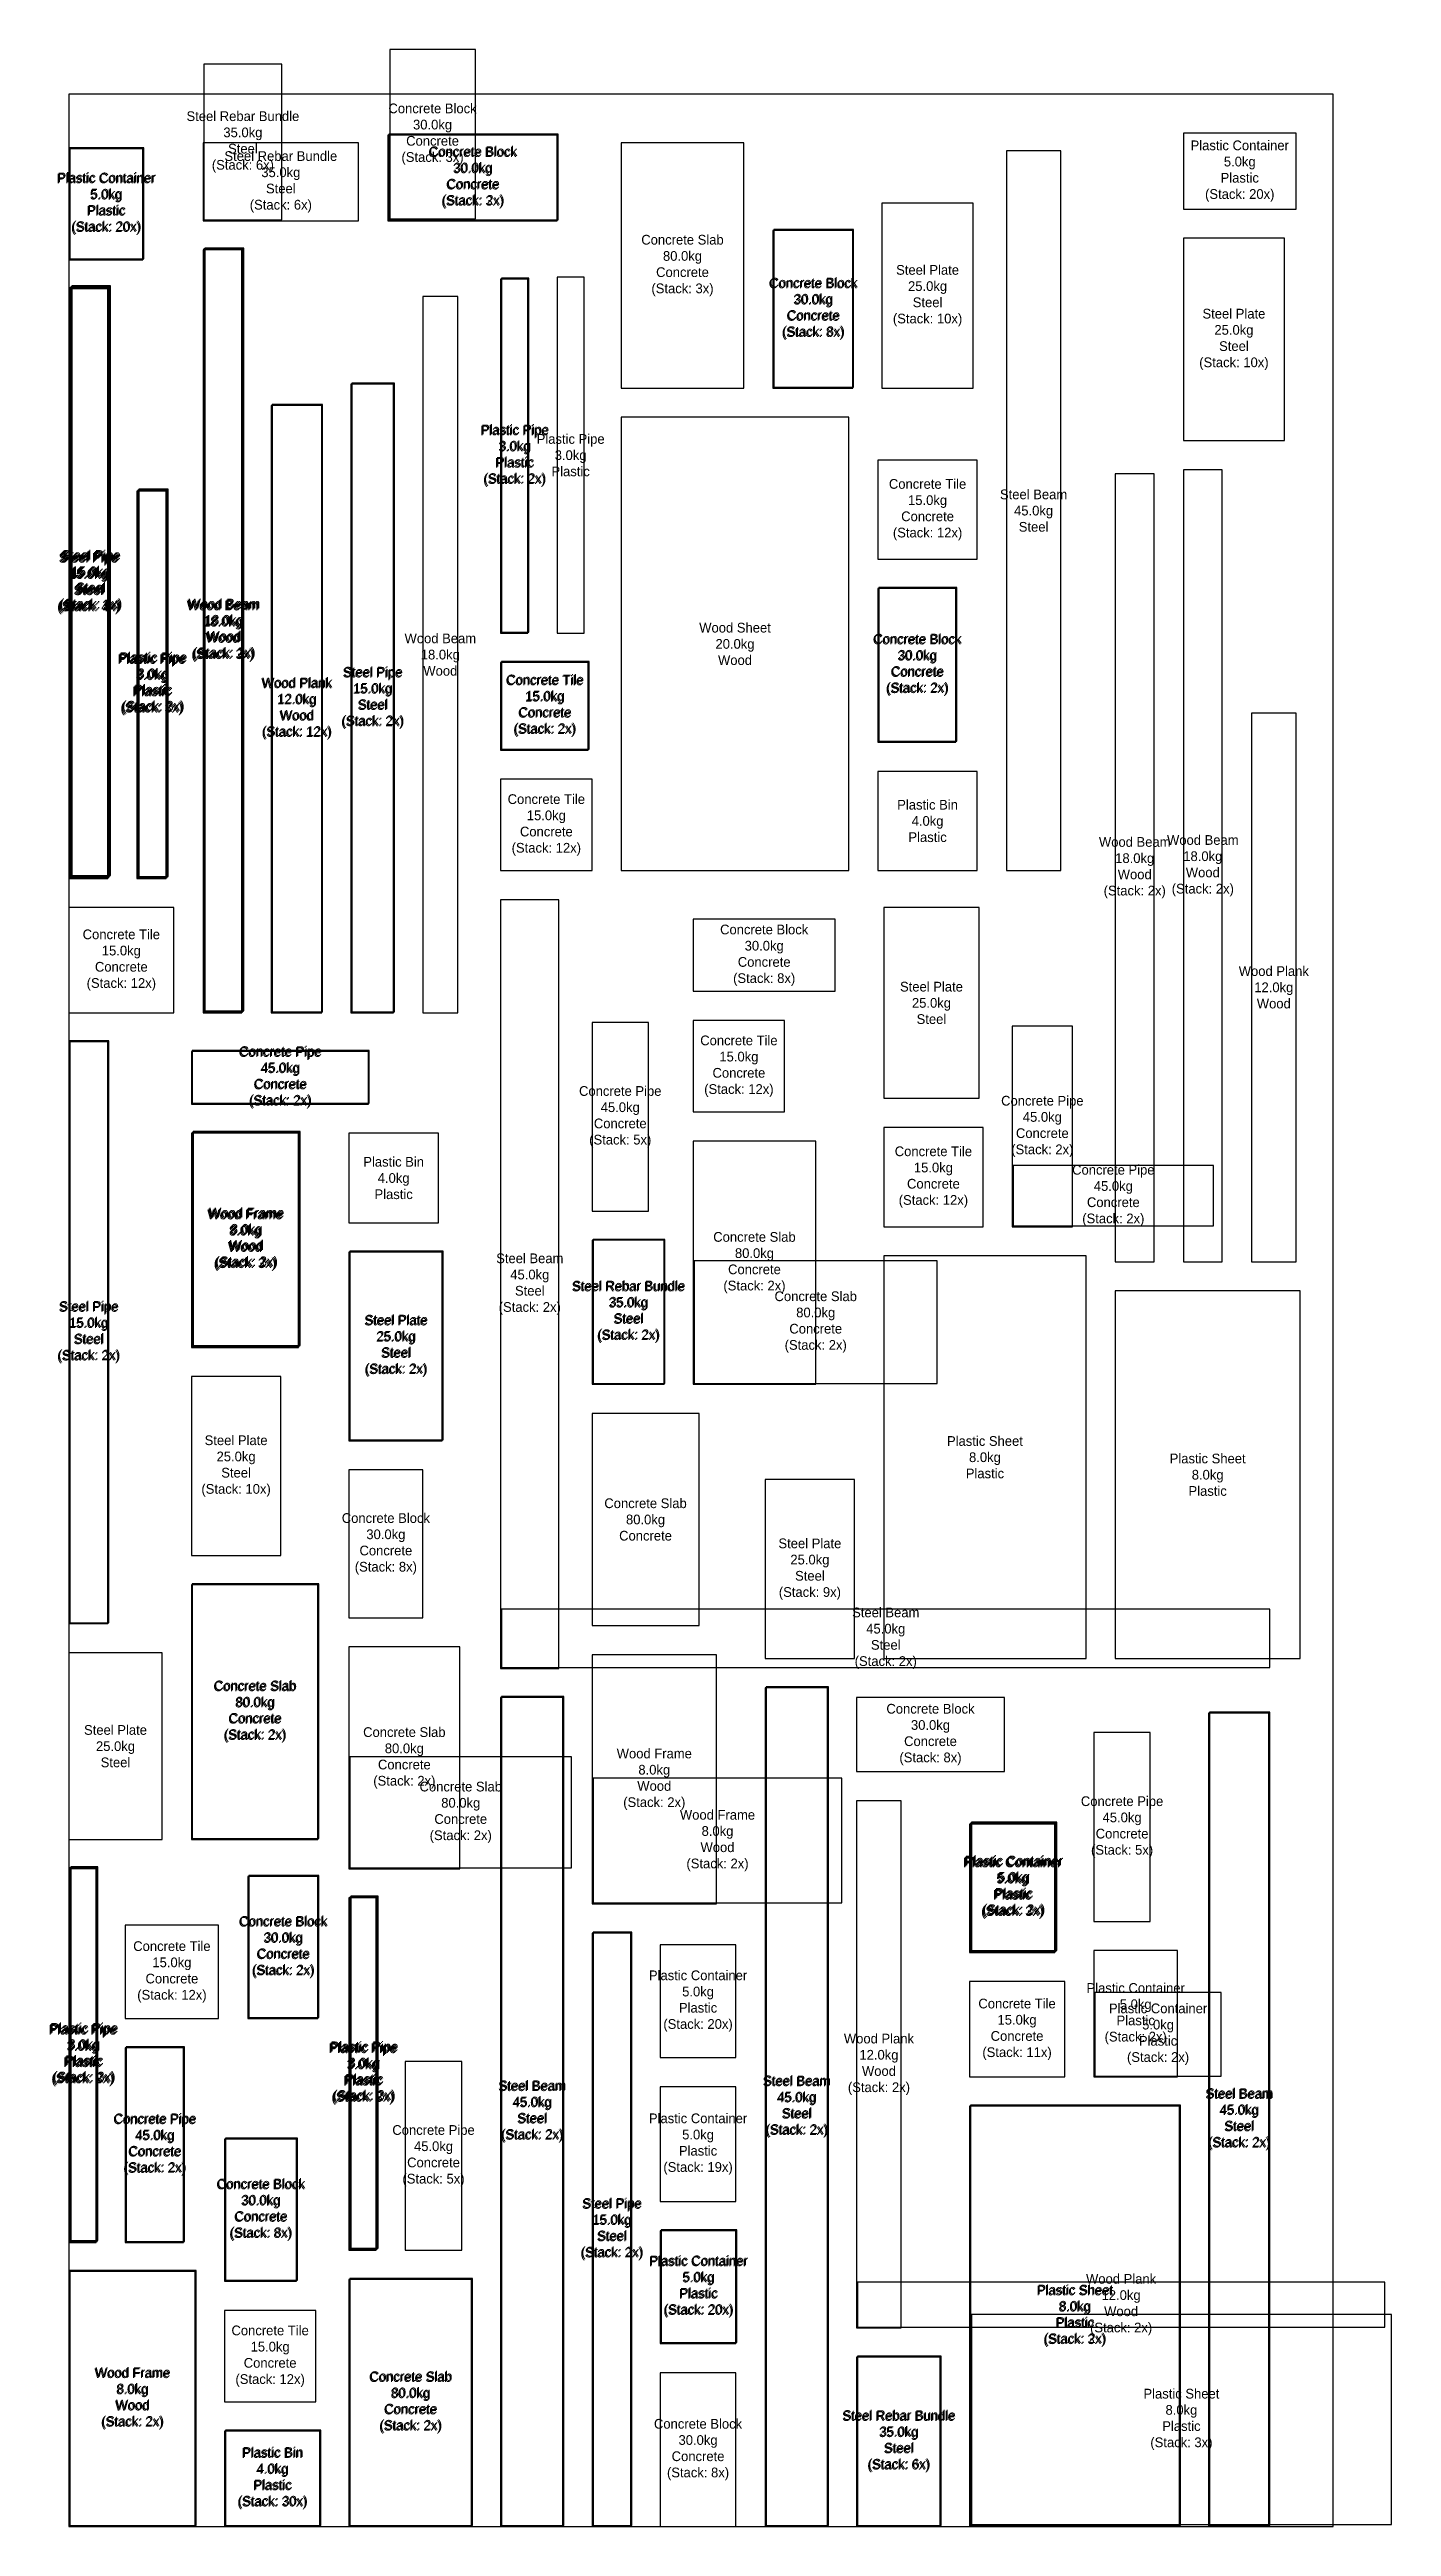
# Model space of a CAD drawing. Header units: metres. Extents: x -10 to 680, y 0 to 4050.
# Drawn here: x -10 to 680, y 0 to 1273 of the extents above; entities that cross this region are included whole.
import ezdxf

# ---------------------------------------------------------------- set-up
doc = ezdxf.new("R2010")
doc.units = ezdxf.units.M

msp = doc.modelspace()

# ---------------------------------------------------------------- texts
at = {"char_height": 5, "attachment_point": 5}
for s, insert in [('Steel Rebar Bundle\\P35.0kg\\PSteel\\P(Stack: 6x)', (89.5, 1225.5)), ('Concrete Block\\P30.0kg\\PConcrete\\P(Stack: 3x)', (187, 1229.5)), ('Concrete Block\\P30.0kg\\PConcrete\\P(Stack: 3x)', (207.5, 1207)), ('Concrete Block\\P30.0kg\\PConcrete\\P(Stack: 2x)', (208, 1207.5)), ('Plastic Container\\P5.0kg\\PPlastic\\P(Stack: 20x)', (602, 1210.5)), ('Plastic Container\\P5.0kg\\PPlastic\\P(Stack: 20x)', (19, 1193.5)), ('Plastic Container\\P5.0kg\\PPlastic\\P(Stack: 20x)', (19.5, 1194)), ('Steel Rebar Bundle\\P35.0kg\\PSteel\\P(Stack: 6x)', (109, 1205)), ('Concrete Slab\\P80.0kg\\PConcrete\\P(Stack: 3x)', (315.5, 1162)), ('Steel Plate\\P25.0kg\\PSteel\\P(Stack: 10x)', (441.5, 1146.5)), ('Concrete Block\\P30.0kg\\PConcrete\\P(Stack: 8x)', (382.5, 1139.5)), ('Concrete Block\\P30.0kg\\PConcrete\\P(Stack: 8x)', (383, 1140)), ('Steel Plate\\P25.0kg\\PSteel\\P(Stack: 10x)', (599, 1124)), ('Plastic Pipe\\P3.0kg\\PPlastic\\P(Stack: 2x)', (229, 1064)), ('Plastic Pipe\\P3.0kg\\PPlastic\\P(Stack: 2x)', (229.5, 1064.5)), ('Plastic Pipe\\P3.0kg\\PPlastic', (258, 1064.5)), ('Concrete Tile\\P15.0kg\\PConcrete\\P(Stack: 12x)', (441.5, 1036.5)), ('Steel Beam\\P45.0kg\\PSteel', (496, 1036)), ('Steel Pipe\\P15.0kg\\PSteel\\P(Stack: 4x)', (10, 998.5)), ('Steel Pipe\\P15.0kg\\PSteel\\P(Stack: 2x)', (10.5, 999)), ('Steel Pipe\\P15.0kg\\PSteel\\P(Stack: 3x)', (11, 999.5)), ('Steel Pipe\\P15.0kg\\PSteel\\P(Stack: 4x)', (11.5, 1000)), ('Wood Beam\\P18.0kg\\PWood\\P(Stack: 3x)', (79, 974)), ('Wood Beam\\P18.0kg\\PWood\\P(Stack: 2x)', (79.5, 974.5)), ('Wood Beam\\P18.0kg\\PWood\\P(Stack: 3x)', (80, 975)), ('Wood Beam\\P18.0kg\\PWood', (191, 962)), ('Wood Sheet\\P20.0kg\\PWood', (342.5, 967.5)), ('Concrete Block\\P30.0kg\\PConcrete\\P(Stack: 2x)', (436, 956.5)), ('Concrete Block\\P30.0kg\\PConcrete\\P(Stack: 2x)', (436.5, 957)), ('Plastic Pipe\\P3.0kg\\PPlastic\\P(Stack: 3x)', (42.5, 946.5)), ('Plastic Pipe\\P3.0kg\\PPlastic\\P(Stack: 2x)', (43, 947)), ('Plastic Pipe\\P3.0kg\\PPlastic\\P(Stack: 3x)', (43.5, 947.5)), ('Steel Pipe\\P15.0kg\\PSteel\\P(Stack: 2x)', (156, 939.5)), ('Steel Pipe\\P15.0kg\\PSteel\\P(Stack: 2x)', (156.5, 940)), ('Wood Plank\\P12.0kg\\PWood\\P(Stack: 12x)', (117, 934)), ('Wood Plank\\P12.0kg\\PWood\\P(Stack: 12x)', (117.5, 934.5)), ('Concrete Tile\\P15.0kg\\PConcrete\\P(Stack: 2x)', (244.5, 935.5)), ('Concrete Tile\\P15.0kg\\PConcrete\\P(Stack: 2x)', (245, 936)), ('Concrete Tile\\P15.0kg\\PConcrete\\P(Stack: 12x)', (245.5, 874.5)), ('Plastic Bin\\P4.0kg\\PPlastic', (441.5, 876.5)), ('Wood Beam\\P18.0kg\\PWood\\P(Stack: 2x)', (548, 852.5)), ('Wood Beam\\P18.0kg\\PWood\\P(Stack: 2x)', (583, 853.5)), ('Concrete Tile\\P15.0kg\\PConcrete\\P(Stack: 12x)', (27, 805)), ('Concrete Block\\P30.0kg\\PConcrete\\P(Stack: 8x)', (357.5, 807.5)), ('Wood Plank\\P12.0kg\\PWood', (619.5, 791)), ('Steel Plate\\P25.0kg\\PSteel', (443.5, 783)), ('Concrete Tile\\P15.0kg\\PConcrete\\P(Stack: 12x)', (344.5, 750.5)), ('Concrete Pipe\\P45.0kg\\PConcrete\\P(Stack: 2x)', (108.5, 744.5)), ('Concrete Pipe\\P45.0kg\\PConcrete\\P(Stack: 2x)', (109, 745)), ('Concrete Pipe\\P45.0kg\\PConcrete\\P(Stack: 5x)', (283.5, 724.5)), ('Concrete Pipe\\P45.0kg\\PConcrete\\P(Stack: 2x)', (500.5, 719.5)), ('Plastic Bin\\P4.0kg\\PPlastic', (167, 693)), ('Concrete Tile\\P15.0kg\\PConcrete\\P(Stack: 12x)', (444.5, 693.5)), ('Concrete Pipe\\P45.0kg\\PConcrete\\P(Stack: 2x)', (537, 684)), ('Wood Frame\\P8.0kg\\PWood\\P(Stack: 3x)', (90.5, 661)), ('Wood Frame\\P8.0kg\\PWood\\P(Stack: 2x)', (91, 661.5)), ('Wood Frame\\P8.0kg\\PWood\\P(Stack: 3x)', (91.5, 662)), ('Concrete Slab\\P80.0kg\\PConcrete\\P(Stack: 2x)', (352.5, 649.5)), ('Steel Beam\\P45.0kg\\PSteel\\P(Stack: 2x)', (237, 638.5)), ('Steel Rebar Bundle\\P35.0kg\\PSteel\\P(Stack: 2x)', (287.5, 624)), ('Steel Rebar Bundle\\P35.0kg\\PSteel\\P(Stack: 2x)', (288, 624.5)), ('Steel Pipe\\P15.0kg\\PSteel\\P(Stack: 2x)', (10, 613.5)), ('Steel Pipe\\P15.0kg\\PSteel\\P(Stack: 2x)', (10.5, 614)), ('Concrete Slab\\P80.0kg\\PConcrete\\P(Stack: 2x)', (384, 619)), ('Steel Plate\\P25.0kg\\PSteel\\P(Stack: 2x)', (168, 606.5)), ('Steel Plate\\P25.0kg\\PSteel\\P(Stack: 2x)', (168.5, 607)), ('Steel Plate\\P25.0kg\\PSteel\\P(Stack: 10x)', (86, 545)), ('Plastic Sheet\\P8.0kg\\PPlastic', (471, 549.5)), ('Plastic Sheet\\P8.0kg\\PPlastic', (585.5, 540.5)), ('Concrete Slab\\P80.0kg\\PConcrete', (296.5, 517.5)), ('Concrete Block\\P30.0kg\\PConcrete\\P(Stack: 8x)', (163, 505)), ('Steel Plate\\P25.0kg\\PSteel\\P(Stack: 9x)', (381, 492)), ('Steel Beam\\P45.0kg\\PSteel\\P(Stack: 2x)', (420, 456.5)), ('Concrete Slab\\P80.0kg\\PConcrete\\P(Stack: 2x)', (95.5, 418.5)), ('Concrete Slab\\P80.0kg\\PConcrete\\P(Stack: 2x)', (96, 419)), ('Concrete Block\\P30.0kg\\PConcrete\\P(Stack: 8x)', (443, 407)), ('Steel Plate\\P25.0kg\\PSteel', (24, 401)), ('Concrete Slab\\P80.0kg\\PConcrete\\P(Stack: 2x)', (172.5, 395)), ('Wood Frame\\P8.0kg\\PWood\\P(Stack: 2x)', (301, 384)), ('Concrete Slab\\P80.0kg\\PConcrete\\P(Stack: 2x)', (201.5, 367)), ('Concrete Pipe\\P45.0kg\\PConcrete\\P(Stack: 5x)', (541.5, 359.5)), ('Wood Frame\\P8.0kg\\PWood\\P(Stack: 2x)', (333.5, 352.5)), ('Plastic Container\\P5.0kg\\PPlastic\\P(Stack: 3x)', (485, 328)), ('Plastic Container\\P5.0kg\\PPlastic\\P(Stack: 2x)', (485.5, 328.5)), ('Plastic Container\\P5.0kg\\PPlastic\\P(Stack: 3x)', (486, 329)), ('Concrete Block\\P30.0kg\\PConcrete\\P(Stack: 2x)', (110, 297.5)), ('Concrete Block\\P30.0kg\\PConcrete\\P(Stack: 2x)', (110.5, 298)), ('Concrete Tile\\P15.0kg\\PConcrete\\P(Stack: 12x)', (53, 285)), ('Plastic Container\\P5.0kg\\PPlastic\\P(Stack: 20x)', (323.5, 270)), ('Concrete Tile\\P15.0kg\\PConcrete\\P(Stack: 11x)', (487.5, 255.5)), ('Plastic Container\\P5.0kg\\PPlastic\\P(Stack: 2x)', (548.5, 263.5)), ('Plastic Container\\P5.0kg\\PPlastic\\P(Stack: 2x)', (560, 253)), ('Plastic Pipe\\P3.0kg\\PPlastic\\P(Stack: 3x)', (7, 242)), ('Plastic Pipe\\P3.0kg\\PPlastic\\P(Stack: 2x)', (7.5, 242.5)), ('Plastic Pipe\\P3.0kg\\PPlastic\\P(Stack: 3x)', (8, 243)), ('Plastic Pipe\\P3.0kg\\PPlastic\\P(Stack: 3x)', (151, 232.5)), ('Plastic Pipe\\P3.0kg\\PPlastic\\P(Stack: 2x)', (151.5, 233)), ('Plastic Pipe\\P3.0kg\\PPlastic\\P(Stack: 3x)', (152, 233.5)), ('Wood Plank\\P12.0kg\\PWood\\P(Stack: 2x)', (416.5, 237.5)), ('Steel Beam\\P45.0kg\\PSteel\\P(Stack: 2x)', (238.5, 213.5)), ('Steel Beam\\P45.0kg\\PSteel\\P(Stack: 2x)', (374, 215.5)), ('Steel Beam\\P45.0kg\\PSteel\\P(Stack: 2x)', (374.5, 216)), ('Steel Beam\\P45.0kg\\PSteel\\P(Stack: 2x)', (238, 213)), ('Steel Beam\\P45.0kg\\PSteel\\P(Stack: 2x)', (601.5, 209)), ('Steel Beam\\P45.0kg\\PSteel\\P(Stack: 2x)', (602, 209.5)), ('Concrete Pipe\\P45.0kg\\PConcrete\\P(Stack: 2x)', (44, 196)), ('Concrete Pipe\\P45.0kg\\PConcrete\\P(Stack: 2x)', (44.5, 196.5)), ('Concrete Pipe\\P45.0kg\\PConcrete\\P(Stack: 5x)', (187.5, 190.5)), ('Plastic Container\\P5.0kg\\PPlastic\\P(Stack: 19x)', (323.5, 196.5)), ('Concrete Block\\P30.0kg\\PConcrete\\P(Stack: 8x)', (98.5, 162.5)), ('Concrete Block\\P30.0kg\\PConcrete\\P(Stack: 8x)', (99, 163)), ('Steel Pipe\\P15.0kg\\PSteel\\P(Stack: 2x)', (279, 152.5)), ('Steel Pipe\\P15.0kg\\PSteel\\P(Stack: 2x)', (279.5, 153)), ('Plastic Container\\P5.0kg\\PPlastic\\P(Stack: 20x)', (323.5, 123)), ('Plastic Container\\P5.0kg\\PPlastic\\P(Stack: 20x)', (324, 123.5)), ('Wood Plank\\P12.0kg\\PWood\\P(Stack: 2x)', (541, 114)), ('Plastic Sheet\\P8.0kg\\PPlastic\\P(Stack: 3x)', (517, 108)), ('Plastic Sheet\\P8.0kg\\PPlastic\\P(Stack: 2x)', (517.5, 108.5)), ('Concrete Tile\\P15.0kg\\PConcrete\\P(Stack: 12x)', (103.5, 87.5)), ('Wood Frame\\P8.0kg\\PWood\\P(Stack: 2x)', (32.5, 65.5)), ('Wood Frame\\P8.0kg\\PWood\\P(Stack: 2x)', (33, 66)), ('Concrete Slab\\P80.0kg\\PConcrete\\P(Stack: 2x)', (175.5, 63.5)), ('Concrete Slab\\P80.0kg\\PConcrete\\P(Stack: 2x)', (176, 64)), ('Plastic Sheet\\P8.0kg\\PPlastic\\P(Stack: 3x)', (572, 55)), ('Concrete Block\\P30.0kg\\PConcrete\\P(Stack: 8x)', (323.5, 39.5)), ('Steel Rebar Bundle\\P35.0kg\\PSteel\\P(Stack: 6x)', (426.5, 43.5)), ('Steel Rebar Bundle\\P35.0kg\\PSteel\\P(Stack: 6x)', (427, 44)), ('Plastic Bin\\P4.0kg\\PPlastic\\P(Stack: 30x)', (104.5, 24.5)), ('Plastic Bin\\P4.0kg\\PPlastic\\P(Stack: 30x)', (105, 25))]:
    msp.add_mtext(s, dxfattribs=dict(at, insert=insert))

# ---------------------------------------------------------------- linework, layer by layer
for points in [[(165, 1186), (209, 1186), (209, 1273), (165, 1273), (165, 1186)], [(69.5, 1185.5), (109.5, 1185.5), (109.5, 1265.5), (69.5, 1265.5), (69.5, 1185.5)], [(0, 0), (650, 0), (650, 1250), (0, 1250), (0, 0)], [(0.5, 1165.5), (38.5, 1165.5), (38.5, 1222.5), (0.5, 1222.5), (0.5, 1165.5)], [(69, 1185), (149, 1185), (149, 1225), (69, 1225), (69, 1185)], [(164, 1185), (251, 1185), (251, 1229), (164, 1229), (164, 1185)], [(164.5, 1185.5), (251.5, 1185.5), (251.5, 1229.5), (164.5, 1229.5), (164.5, 1185.5)], [(284, 1099), (347, 1099), (347, 1225), (284, 1225), (284, 1099)], [(573, 1191), (631, 1191), (631, 1230), (573, 1230), (573, 1191)], [(0, 1165), (38, 1165), (38, 1222), (0, 1222), (0, 1165)], [(482, 851), (510, 851), (510, 1221), (482, 1221), (482, 851)], [(418, 1099), (465, 1099), (465, 1194), (418, 1194), (418, 1099)], [(362, 1099), (403, 1099), (403, 1180), (362, 1180), (362, 1099)], [(362.5, 1099.5), (403.5, 1099.5), (403.5, 1180.5), (362.5, 1180.5), (362.5, 1099.5)], [(573, 1072), (625, 1072), (625, 1176), (573, 1176), (573, 1072)], [(69, 778), (89, 778), (89, 1170), (69, 1170), (69, 778)], [(69.5, 778.5), (89.5, 778.5), (89.5, 1170.5), (69.5, 1170.5), (69.5, 778.5)], [(70, 779), (90, 779), (90, 1171), (70, 1171), (70, 779)], [(0, 847), (20, 847), (20, 1150), (0, 1150), (0, 847)], [(0.5, 847.5), (20.5, 847.5), (20.5, 1150.5), (0.5, 1150.5), (0.5, 847.5)], [(1, 848), (21, 848), (21, 1151), (1, 1151), (1, 848)], [(1.5, 848.5), (21.5, 848.5), (21.5, 1151.5), (1.5, 1151.5), (1.5, 848.5)], [(182, 778), (200, 778), (200, 1146), (182, 1146), (182, 778)], [(222, 973), (236, 973), (236, 1155), (222, 1155), (222, 973)], [(222.5, 973.5), (236.5, 973.5), (236.5, 1155.5), (222.5, 1155.5), (222.5, 973.5)], [(251, 973), (265, 973), (265, 1156), (251, 1156), (251, 973)], [(145, 778), (167, 778), (167, 1101), (145, 1101), (145, 778)], [(145.5, 778.5), (167.5, 778.5), (167.5, 1101.5), (145.5, 1101.5), (145.5, 778.5)], [(104, 778), (130, 778), (130, 1090), (104, 1090), (104, 778)], [(104.5, 778.5), (130.5, 778.5), (130.5, 1090.5), (104.5, 1090.5), (104.5, 778.5)], [(284, 851), (401, 851), (401, 1084), (284, 1084), (284, 851)], [(416, 1011), (467, 1011), (467, 1062), (416, 1062), (416, 1011)], [(573, 650), (593, 650), (593, 1057), (573, 1057), (573, 650)], [(35, 847), (50, 847), (50, 1046), (35, 1046), (35, 847)], [(35.5, 847.5), (50.5, 847.5), (50.5, 1046.5), (35.5, 1046.5), (35.5, 847.5)], [(36, 848), (51, 848), (51, 1047), (36, 1047), (36, 848)], [(538, 650), (558, 650), (558, 1055), (538, 1055), (538, 650)], [(416, 917), (456, 917), (456, 996), (416, 996), (416, 917)], [(416.5, 917.5), (456.5, 917.5), (456.5, 996.5), (416.5, 996.5), (416.5, 917.5)], [(222, 913), (267, 913), (267, 958), (222, 958), (222, 913)], [(222.5, 913.5), (267.5, 913.5), (267.5, 958.5), (222.5, 958.5), (222.5, 913.5)], [(608, 650), (631, 650), (631, 932), (608, 932), (608, 650)], [(222, 851), (269, 851), (269, 898), (222, 898), (222, 851)], [(416, 851), (467, 851), (467, 902), (416, 902), (416, 851)], [(0, 778), (54, 778), (54, 832), (0, 832), (0, 778)], [(222, 441), (252, 441), (252, 836), (222, 836), (222, 441)], [(419, 734), (468, 734), (468, 832), (419, 832), (419, 734)], [(321, 789), (394, 789), (394, 826), (321, 826), (321, 789)], [(269, 676), (298, 676), (298, 773), (269, 773), (269, 676)], [(321, 727), (368, 727), (368, 774), (321, 774), (321, 727)], [(485, 668), (516, 668), (516, 771), (485, 771), (485, 668)], [(0, 464), (20, 464), (20, 763), (0, 763), (0, 464)], [(0.5, 464.5), (20.5, 464.5), (20.5, 763.5), (0.5, 763.5), (0.5, 464.5)], [(63, 731), (154, 731), (154, 758), (63, 758), (63, 731)], [(63.5, 731.5), (154.5, 731.5), (154.5, 758.5), (63.5, 758.5), (63.5, 731.5)], [(63, 606), (118, 606), (118, 716), (63, 716), (63, 606)], [(63.5, 606.5), (118.5, 606.5), (118.5, 716.5), (63.5, 716.5), (63.5, 606.5)], [(64, 607), (119, 607), (119, 717), (64, 717), (64, 607)], [(144, 670), (190, 670), (190, 716), (144, 716), (144, 670)], [(419, 668), (470, 668), (470, 719), (419, 719), (419, 668)], [(321, 587), (384, 587), (384, 712), (321, 712), (321, 587)], [(485.5, 668.5), (588.5, 668.5), (588.5, 699.5), (485.5, 699.5), (485.5, 668.5)], [(144, 558), (192, 558), (192, 655), (144, 655), (144, 558)], [(144.5, 558.5), (192.5, 558.5), (192.5, 655.5), (144.5, 655.5), (144.5, 558.5)], [(269, 587), (306, 587), (306, 661), (269, 661), (269, 587)], [(269.5, 587.5), (306.5, 587.5), (306.5, 661.5), (269.5, 661.5), (269.5, 587.5)], [(321.5, 587.5), (446.5, 587.5), (446.5, 650.5), (321.5, 650.5), (321.5, 587.5)], [(419, 446), (523, 446), (523, 653), (419, 653), (419, 446)], [(538, 446), (633, 446), (633, 635), (538, 635), (538, 446)], [(63, 499), (109, 499), (109, 591), (63, 591), (63, 499)], [(269, 463), (324, 463), (324, 572), (269, 572), (269, 463)], [(144, 467), (182, 467), (182, 543), (144, 543), (144, 467)], [(358, 446), (404, 446), (404, 538), (358, 538), (358, 446)], [(63, 353), (128, 353), (128, 484), (63, 484), (63, 353)], [(63.5, 353.5), (128.5, 353.5), (128.5, 484.5), (63.5, 484.5), (63.5, 353.5)], [(222.5, 441.5), (617.5, 441.5), (617.5, 471.5), (222.5, 471.5), (222.5, 441.5)], [(0, 353), (48, 353), (48, 449), (0, 449), (0, 353)], [(144, 338), (201, 338), (201, 452), (144, 452), (144, 338)], [(269, 320), (333, 320), (333, 448), (269, 448), (269, 320)], [(222, 0), (254, 0), (254, 426), (222, 426), (222, 0)], [(222.5, 0.5), (254.5, 0.5), (254.5, 426.5), (222.5, 426.5), (222.5, 0.5)], [(358, 0), (390, 0), (390, 431), (358, 431), (358, 0)], [(358.5, 0.5), (390.5, 0.5), (390.5, 431.5), (358.5, 431.5), (358.5, 0.5)], [(405, 388), (481, 388), (481, 426), (405, 426), (405, 388)], [(527, 311), (556, 311), (556, 408), (527, 408), (527, 311)], [(586, 0), (617, 0), (617, 418), (586, 418), (586, 0)], [(586.5, 0.5), (617.5, 0.5), (617.5, 418.5), (586.5, 418.5), (586.5, 0.5)], [(144.5, 338.5), (258.5, 338.5), (258.5, 395.5), (144.5, 395.5), (144.5, 338.5)], [(269.5, 320.5), (397.5, 320.5), (397.5, 384.5), (269.5, 384.5), (269.5, 320.5)], [(405, 102), (428, 102), (428, 373), (405, 373), (405, 102)], [(463, 295), (507, 295), (507, 361), (463, 361), (463, 295)], [(463.5, 295.5), (507.5, 295.5), (507.5, 361.5), (463.5, 361.5), (463.5, 295.5)], [(464, 296), (508, 296), (508, 362), (464, 362), (464, 296)], [(0, 146), (14, 146), (14, 338), (0, 338), (0, 146)], [(0.5, 146.5), (14.5, 146.5), (14.5, 338.5), (0.5, 338.5), (0.5, 146.5)], [(1, 147), (15, 147), (15, 339), (1, 339), (1, 147)], [(92, 261), (128, 261), (128, 334), (92, 334), (92, 261)], [(92.5, 261.5), (128.5, 261.5), (128.5, 334.5), (92.5, 334.5), (92.5, 261.5)], [(144, 142), (158, 142), (158, 323), (144, 323), (144, 142)], [(144.5, 142.5), (158.5, 142.5), (158.5, 323.5), (144.5, 323.5), (144.5, 142.5)], [(145, 143), (159, 143), (159, 324), (145, 324), (145, 143)], [(29, 261), (77, 261), (77, 309), (29, 309), (29, 261)], [(269, 0), (289, 0), (289, 305), (269, 305), (269, 0)], [(269.5, 0.5), (289.5, 0.5), (289.5, 305.5), (269.5, 305.5), (269.5, 0.5)], [(304, 241), (343, 241), (343, 299), (304, 299), (304, 241)], [(527, 231), (570, 231), (570, 296), (527, 296), (527, 231)], [(463, 231), (512, 231), (512, 280), (463, 280), (463, 231)], [(527.5, 231.5), (592.5, 231.5), (592.5, 274.5), (527.5, 274.5), (527.5, 231.5)], [(29, 146), (59, 146), (59, 246), (29, 246), (29, 146)], [(29.5, 146.5), (59.5, 146.5), (59.5, 246.5), (29.5, 246.5), (29.5, 146.5)], [(173, 142), (202, 142), (202, 239), (173, 239), (173, 142)], [(304, 167), (343, 167), (343, 226), (304, 226), (304, 167)], [(463.5, 0.5), (571.5, 0.5), (571.5, 216.5), (463.5, 216.5), (463.5, 0.5)], [(463, 0), (571, 0), (571, 216), (463, 216), (463, 0)], [(80, 126), (117, 126), (117, 199), (80, 199), (80, 126)], [(80.5, 126.5), (117.5, 126.5), (117.5, 199.5), (80.5, 199.5), (80.5, 126.5)], [(304, 94), (343, 94), (343, 152), (304, 152), (304, 94)], [(304.5, 94.5), (343.5, 94.5), (343.5, 152.5), (304.5, 152.5), (304.5, 94.5)], [(0, 0), (65, 0), (65, 131), (0, 131), (0, 0)], [(0.5, 0.5), (65.5, 0.5), (65.5, 131.5), (0.5, 131.5), (0.5, 0.5)], [(144.5, 0.5), (207.5, 0.5), (207.5, 127.5), (144.5, 127.5), (144.5, 0.5)], [(144, 0), (207, 0), (207, 127), (144, 127), (144, 0)], [(405.5, 102.5), (676.5, 102.5), (676.5, 125.5), (405.5, 125.5), (405.5, 102.5)], [(80, 64), (127, 64), (127, 111), (80, 111), (80, 64)], [(464, 1), (680, 1), (680, 109), (464, 109), (464, 1)], [(304, 0), (343, 0), (343, 79), (304, 79), (304, 0)], [(405, 0), (448, 0), (448, 87), (405, 87), (405, 0)], [(405.5, 0.5), (448.5, 0.5), (448.5, 87.5), (405.5, 87.5), (405.5, 0.5)], [(80, 0), (129, 0), (129, 49), (80, 49), (80, 0)], [(80.5, 0.5), (129.5, 0.5), (129.5, 49.5), (80.5, 49.5), (80.5, 0.5)]]:
    msp.add_lwpolyline(points, close=True)

msp.set_redraw_order([(e.dxf.handle, doc.entitydb.next_handle()) for e in msp.query("TEXT MTEXT ATTDEF DIMENSION ARC_DIMENSION")])  # texts and dimensions are drawn at this point

doc.saveas('drawing.dxf')
